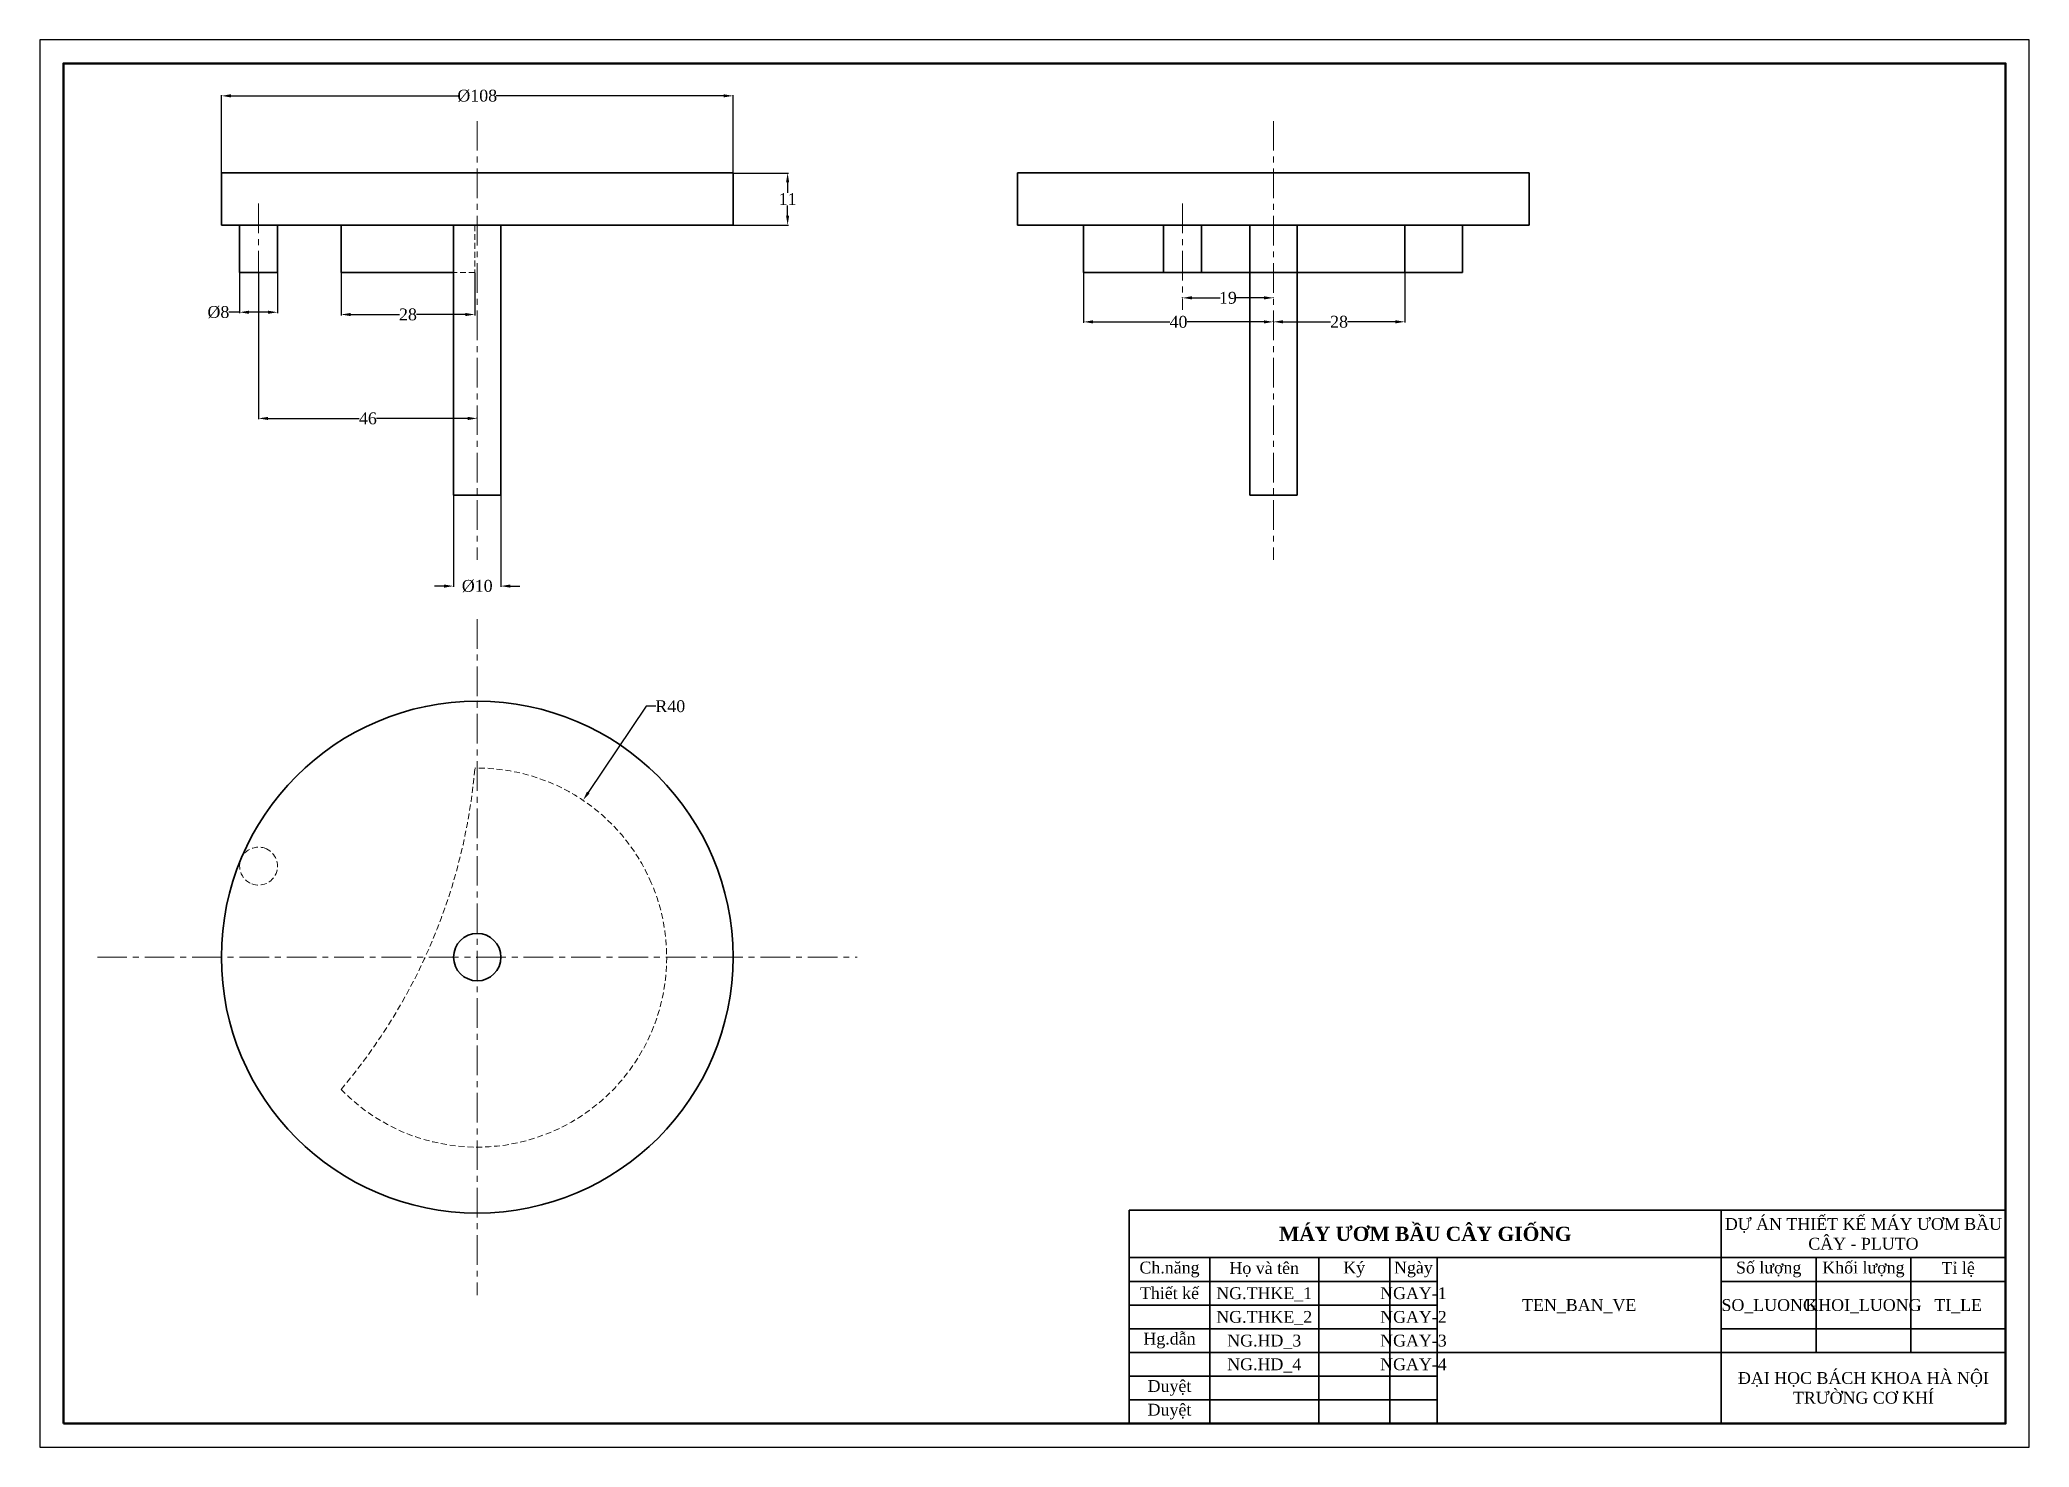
# Model space of a CAD drawing. Header units: millimetres. Extents: x -2719 to 4970, y -1200 to 2761.
# Drawn here: x 2660.2 to 3080.2, y 932.5 to 1229.5 of the extents above; entities that cross this region are included whole.
import ezdxf
from ezdxf.enums import TextEntityAlignment as Align

# ---------------------------------------------------------------- set-up
doc = ezdxf.new("R2010")
doc.units = ezdxf.units.MM
doc.header["$LTSCALE"] = 5
doc.header["$MEASUREMENT"] = 0
doc.linetypes.add('CENTER', pattern=[2, 1.25, -0.25, 0.25, -0.25])
doc.linetypes.add('HIDDEN', pattern=[0.375, 0.25, -0.125])
for name, color, linetype, lineweight in [('duong tam', 3, 'CENTER', 15), ('kich thuoc', 2, 'Continuous', 15), ('LIENDAM', 3, 'Continuous', 50), ('net dam', 7, 'Continuous', 35), ('net dut', 7, 'HIDDEN', 15)]:
    doc.layers.add(name, color=color, linetype=linetype, lineweight=lineweight)
doc.styles.get("Standard").update_dxf_attribs({"font": 'times.ttf', "height": 2.5})
doc.dimstyles.get("Standard").update_dxf_attribs({"dimtxt": 2.5, "dimasz": 2, "dimexe": 0.18, "dimexo": 0.0625, "dimgap": 0.09, "dimtad": 0, "dimtih": 1, "dimtoh": 1, "dimdec": 0, "dimzin": 0, "dimdsep": 46, "dimtxsty": 'Standard', "dimcen": 0.09, "dimadec": 0, "dimazin": 0, "dimtfac": 1, "dimtdec": 0, "dimtofl": 0, "dimtmove": 0, "dimatfit": 3, "dimfxl": 1, "dimtolj": 1, "dimtzin": 0, "dimarcsym": 0})

msp = doc.modelspace()

# ---------------------------------------------------------------- texts
at = {"layer": 'net dam', "attachment_point": 5}
for s, width, insert, char_height in [('{\\fTimes New Roman|b1|i0|c0|p18;MÁY ƯƠM BẦU CÂY GIỐNG}', 125, (2952.66, 977.5), 3), ('DỰ ÁN THIẾT KẾ MÁY ƯƠM BẦU CÂY - PLUTO', 60, (3045.16, 977.5), 2.5), ('Ch.năng', 17, (2898.66, 970), 2.5), ('Họ và tên', 23, (2918.66, 970), 2.5), ('Ký', 15, (2937.66, 970), 2.5), ('Ngày', 10, (2950.16, 970), 2.5), ('Số lượng', 20, (3025.16, 970), 2.5), ('Khối lượng', 20, (3045.16, 970), 2.5), ('Tỉ lệ', 20, (3065.16, 970), 2.5), ('Thiết kế', 17, (2898.66, 965), 2.5), ('Hg.dẫn', 17, (2898.66, 955), 2.5), ('Duyệt', 17, (2898.66, 945), 2.5), ('ĐẠI HỌC BÁCH KHOA HÀ NỘI \\PTRƯỜNG CƠ KHÍ', 60, (3045.16, 945), 2.5), ('Duyệt', 17, (2898.66, 940), 2.5)]:
    msp.add_mtext_dynamic_manual_height_columns(s, width=width, gutter_width=12.5, heights=[0], dxfattribs=dict(at, insert=insert, char_height=char_height))
at = {"layer": 'net dam'}
for tag, p in [('NG.THKE_1', (2918.66, 965)), ('NGAY-1', (2950.16, 965)), ('TEN_BAN_VE', (2985.16, 962.5)), ('SO_LUONG', (3025.16, 962.5)), ('KHOI_LUONG', (3045.16, 962.5)), ('TI_LE', (3065.16, 962.5)), ('NG.THKE_2', (2918.66, 960)), ('NGAY-2', (2950.16, 960)), ('NG.HD_3', (2918.66, 955)), ('NGAY-3', (2950.16, 955)), ('NG.HD_4', (2918.66, 950)), ('NGAY-4', (2950.16, 950))]:
    msp.add_attdef(tag, text='', height=2.5, dxfattribs=at).set_placement(p, align=Align.MIDDLE_CENTER)

# ---------------------------------------------------------------- blocks, each defined once
blk = doc.blocks.new('*D174')
at = {"layer": 'Defpoints', "color": 0, "transparency": 16777216}
for p in [(2806.51, 1217.67), (2698.51, 1201.39), (2806.51, 1201.39)]:
    blk.add_point(p, dxfattribs=at)
at = {"layer": 'kich thuoc', "color": 0, "lineweight": -2, "transparency": 16777216}
for p, q in [((2698.51, 1201.46), (2698.51, 1217.85)), ((2700.51, 1217.67), (2748.49, 1217.67)), ((2804.51, 1217.67), (2756.53, 1217.67)), ((2806.51, 1201.46), (2806.51, 1217.85))]:
    blk.add_line(p, q, dxfattribs=at)
at = {"layer": 'kich thuoc', "color": 0, "transparency": 16777216}
for points in [[(2700.51, 1218.01), (2700.51, 1217.34), (2698.51, 1217.67)], [(2804.51, 1218.01), (2804.51, 1217.34), (2806.51, 1217.67)]]:
    blk.add_solid(points, dxfattribs=at)
at = {"layer": 'kich thuoc', "color": 0, "transparency": 16777216, "insert": (2752.51, 1217.67), "char_height": 2.5, "attachment_point": 5}
blk.add_mtext('\\A1;%%C108', dxfattribs=at)
blk = doc.blocks.new('*D175')
at = {"layer": 'Defpoints', "color": 0, "transparency": 16777216}
for p in [(2702.35, 1180.39), (2710.35, 1180.39), (2710.35, 1172.01)]:
    blk.add_point(p, dxfattribs=at)
at = {"layer": 'kich thuoc', "color": 0, "lineweight": -2, "transparency": 16777216}
for p, q in [((2702.35, 1180.33), (2702.35, 1171.83)), ((2710.35, 1180.33), (2710.35, 1171.83)), ((2702.35, 1172.01), (2700.05, 1172.01)), ((2708.35, 1172.01), (2704.35, 1172.01))]:
    blk.add_line(p, q, dxfattribs=at)
at = {"layer": 'kich thuoc', "color": 0, "transparency": 16777216}
for points in [[(2704.35, 1172.34), (2704.35, 1171.67), (2702.35, 1172.01)], [(2708.35, 1172.34), (2708.35, 1171.67), (2710.35, 1172.01)]]:
    blk.add_solid(points, dxfattribs=at)
at = {"layer": 'kich thuoc', "color": 0, "transparency": 16777216, "insert": (2697.87, 1172.01), "char_height": 2.5, "attachment_point": 5}
blk.add_mtext('\\A1;%%C8', dxfattribs=at)
blk = doc.blocks.new('*D176')
at = {"layer": 'Defpoints', "color": 0, "transparency": 16777216}
for p in [(2774.85, 1069.01), (2752.51, 1035.83)]:
    blk.add_point(p, dxfattribs=at)
at = {"layer": 'kich thuoc', "color": 0, "lineweight": -2, "transparency": 16777216}
for p, q in [((2788.2, 1088.85), (2775.96, 1070.67)), ((2790.2, 1088.85), (2788.2, 1088.85)), ((2752.42, 1035.83), (2752.6, 1035.83)), ((2752.51, 1035.74), (2752.51, 1035.92))]:
    blk.add_line(p, q, dxfattribs=at)
at = {"layer": 'kich thuoc', "color": 0, "transparency": 16777216}
blk.add_solid([(2775.69, 1070.86), (2776.24, 1070.49), (2774.85, 1069.01)], dxfattribs=at)
at = {"layer": 'kich thuoc', "color": 0, "transparency": 16777216, "insert": (2793.27, 1088.85), "char_height": 2.5, "attachment_point": 5}
blk.add_mtext('\\A1;R40', dxfattribs=at)
blk = doc.blocks.new('*D177')
at = {"layer": 'Defpoints', "color": 0, "transparency": 16777216}
for p in [(2747.51, 1133.39), (2757.51, 1133.39), (2757.51, 1114.22)]:
    blk.add_point(p, dxfattribs=at)
at = {"layer": 'kich thuoc', "color": 0, "lineweight": -2, "transparency": 16777216}
for p, q in [((2747.51, 1133.33), (2747.51, 1114.04)), ((2757.51, 1133.33), (2757.51, 1114.04)), ((2745.51, 1114.22), (2743.51, 1114.22)), ((2759.51, 1114.22), (2761.51, 1114.22))]:
    blk.add_line(p, q, dxfattribs=at)
at = {"layer": 'kich thuoc', "color": 0, "transparency": 16777216}
for points in [[(2745.51, 1114.55), (2745.51, 1113.88), (2747.51, 1114.22)], [(2759.51, 1114.55), (2759.51, 1113.88), (2757.51, 1114.22)]]:
    blk.add_solid(points, dxfattribs=at)
at = {"layer": 'kich thuoc', "color": 0, "transparency": 16777216, "insert": (2752.51, 1114.22), "char_height": 2.5, "attachment_point": 5}
blk.add_mtext('\\A1;%%C10', dxfattribs=at)
blk = doc.blocks.new('*D178')
at = {"layer": 'Defpoints', "color": 0, "transparency": 16777216}
for p in [(2948.34, 1180.39), (2920.59, 1169.99), (2920.59, 1169.99)]:
    blk.add_point(p, dxfattribs=at)
at = {"layer": 'kich thuoc', "color": 0, "lineweight": -2, "transparency": 16777216}
for p, q in [((2948.34, 1180.33), (2948.34, 1169.81)), ((2920.59, 1170.05), (2920.59, 1170.17)), ((2922.59, 1169.99), (2932.67, 1169.99)), ((2946.34, 1169.99), (2936.25, 1169.99))]:
    blk.add_line(p, q, dxfattribs=at)
at = {"layer": 'kich thuoc', "color": 0, "transparency": 16777216}
for points in [[(2922.59, 1170.32), (2922.59, 1169.66), (2920.59, 1169.99)], [(2946.34, 1170.32), (2946.34, 1169.66), (2948.34, 1169.99)]]:
    blk.add_solid(points, dxfattribs=at)
at = {"layer": 'kich thuoc', "color": 0, "transparency": 16777216, "insert": (2934.46, 1169.99), "char_height": 2.5, "attachment_point": 5}
blk.add_mtext('\\A1;28', dxfattribs=at)
blk = doc.blocks.new('*D179')
at = {"layer": 'Defpoints', "color": 0, "transparency": 16777216}
for p in [(2880.52, 1180.39), (2920.59, 1169.99), (2920.59, 1169.97)]:
    blk.add_point(p, dxfattribs=at)
at = {"layer": 'kich thuoc', "color": 0, "lineweight": -2, "transparency": 16777216}
for p, q in [((2880.52, 1180.33), (2880.52, 1169.79)), ((2882.52, 1169.97), (2898.72, 1169.97)), ((2918.59, 1169.97), (2902.4, 1169.97)), ((2920.59, 1169.93), (2920.59, 1169.79))]:
    blk.add_line(p, q, dxfattribs=at)
at = {"layer": 'kich thuoc', "color": 0, "transparency": 16777216}
for points in [[(2882.52, 1170.31), (2882.52, 1169.64), (2880.52, 1169.97)], [(2918.59, 1170.31), (2918.59, 1169.64), (2920.59, 1169.97)]]:
    blk.add_solid(points, dxfattribs=at)
at = {"layer": 'kich thuoc', "color": 0, "transparency": 16777216, "insert": (2900.56, 1169.97), "char_height": 2.5, "attachment_point": 5}
blk.add_mtext('\\A1;40', dxfattribs=at)
blk = doc.blocks.new('*D180')
at = {"layer": 'Defpoints', "color": 0, "transparency": 16777216}
for p in [(2901.38, 1175.04), (2920.59, 1175.04), (2920.59, 1175.04)]:
    blk.add_point(p, dxfattribs=at)
at = {"layer": 'kich thuoc', "color": 0, "lineweight": -2, "transparency": 16777216}
for p, q in [((2901.38, 1175.11), (2901.38, 1175.22)), ((2903.38, 1175.04), (2909.35, 1175.04)), ((2918.59, 1175.04), (2912.63, 1175.04)), ((2920.59, 1175.1), (2920.59, 1175.22))]:
    blk.add_line(p, q, dxfattribs=at)
at = {"layer": 'kich thuoc', "color": 0, "transparency": 16777216}
for points in [[(2903.38, 1175.38), (2903.38, 1174.71), (2901.38, 1175.04)], [(2918.59, 1175.38), (2918.59, 1174.71), (2920.59, 1175.04)]]:
    blk.add_solid(points, dxfattribs=at)
at = {"layer": 'kich thuoc', "color": 0, "transparency": 16777216, "insert": (2910.99, 1175.04), "char_height": 2.5, "attachment_point": 5}
blk.add_mtext('\\A1;19', dxfattribs=at)
blk = doc.blocks.new('*D181')
at = {"layer": 'Defpoints', "color": 0, "transparency": 16777216}
for p in [(2806.51, 1201.39), (2806.51, 1190.39), (2818.04, 1190.39)]:
    blk.add_point(p, dxfattribs=at)
at = {"layer": 'kich thuoc', "color": 0, "lineweight": -2, "transparency": 16777216}
for p, q in [((2806.57, 1201.39), (2818.22, 1201.39)), ((2818.04, 1199.39), (2818.04, 1197.23)), ((2818.04, 1192.39), (2818.04, 1194.55)), ((2806.57, 1190.39), (2818.22, 1190.39))]:
    blk.add_line(p, q, dxfattribs=at)
at = {"layer": 'kich thuoc', "color": 0, "transparency": 16777216}
for points in [[(2817.71, 1199.39), (2818.37, 1199.39), (2818.04, 1201.39)], [(2817.71, 1192.39), (2818.37, 1192.39), (2818.04, 1190.39)]]:
    blk.add_solid(points, dxfattribs=at)
at = {"layer": 'kich thuoc', "color": 0, "transparency": 16777216, "insert": (2818.04, 1195.89), "char_height": 2.5, "attachment_point": 5}
blk.add_mtext('\\A1;11', dxfattribs=at)
blk = doc.blocks.new('*D182')
at = {"layer": 'Defpoints', "color": 0, "transparency": 16777216}
for p in [(2723.77, 1180.39), (2752.01, 1180.39), (2752.01, 1171.53)]:
    blk.add_point(p, dxfattribs=at)
at = {"layer": 'kich thuoc', "color": 0, "lineweight": -2, "transparency": 16777216}
for p, q in [((2723.77, 1180.33), (2723.77, 1171.35)), ((2752.01, 1180.33), (2752.01, 1171.35)), ((2725.77, 1171.53), (2736.1, 1171.53)), ((2750.01, 1171.53), (2739.68, 1171.53))]:
    blk.add_line(p, q, dxfattribs=at)
at = {"layer": 'kich thuoc', "color": 0, "transparency": 16777216}
for points in [[(2725.77, 1171.86), (2725.77, 1171.19), (2723.77, 1171.53)], [(2750.01, 1171.86), (2750.01, 1171.19), (2752.01, 1171.53)]]:
    blk.add_solid(points, dxfattribs=at)
at = {"layer": 'kich thuoc', "color": 0, "transparency": 16777216, "insert": (2737.89, 1171.53), "char_height": 2.5, "attachment_point": 5}
blk.add_mtext('\\A1;28', dxfattribs=at)
blk = doc.blocks.new('*D183')
at = {"layer": 'Defpoints', "color": 0, "transparency": 16777216}
for p in [(2706.35, 1180.39), (2706.35, 1149.6), (2752.51, 1149.6)]:
    blk.add_point(p, dxfattribs=at)
at = {"layer": 'kich thuoc', "color": 0, "lineweight": -2, "transparency": 16777216}
for p, q in [((2706.35, 1180.33), (2706.35, 1149.42)), ((2708.35, 1149.6), (2727.59, 1149.6)), ((2750.51, 1149.6), (2731.27, 1149.6)), ((2752.51, 1149.66), (2752.51, 1149.78))]:
    blk.add_line(p, q, dxfattribs=at)
at = {"layer": 'kich thuoc', "color": 0, "transparency": 16777216}
for points in [[(2708.35, 1149.93), (2708.35, 1149.26), (2706.35, 1149.6)], [(2750.51, 1149.93), (2750.51, 1149.26), (2752.51, 1149.6)]]:
    blk.add_solid(points, dxfattribs=at)
at = {"layer": 'kich thuoc', "color": 0, "transparency": 16777216, "insert": (2729.43, 1149.6), "char_height": 2.5, "attachment_point": 5}
blk.add_mtext('\\A1;46', dxfattribs=at)

# ---------------------------------------------------------------- dimensions: what is measured, and where the dimension line sits
at = {"layer": 'kich thuoc'}
for base, p1, p2, picture, middle in [((2806.512, 1217.672), (2698.512, 1201.393), (2806.512, 1201.393), '*D174', (2752.512, 1217.672)), ((2757.512, 1114.216), (2747.512, 1133.393), (2757.512, 1133.393), '*D177', (2752.512, 1114.216))]:
    dim = msp.add_linear_dim(base=base, p1=p1, p2=p2, text='%%C<>', dimstyle='Standard', dxfattribs=at)
    dim.commit()
    dim.dimension.update_dxf_attribs({"geometry": picture, "text_midpoint": middle})
dim = msp.add_linear_dim(base=(2818.038, 1190.393), p1=(2806.512, 1201.393), p2=(2806.512, 1190.393), angle=90, dimstyle='Standard', dxfattribs=at)
dim.commit()
dim.dimension.update_dxf_attribs({"geometry": '*D181', "text_midpoint": (2818.038, 1195.893)})
dim = msp.add_linear_dim(base=(2710.348, 1172.008), p1=(2702.348, 1180.393), p2=(2710.348, 1180.393), text='%%C<>', dimstyle='Standard', dxfattribs=at)
dim.commit()
dim.dimension.update_dxf_attribs({"geometry": '*D175', "text_midpoint": (2697.872, 1172.008), "dimtype": 160})
for base, p1, p2, picture, middle in [((2706.348, 1149.598), (2752.512, 1149.598), (2706.348, 1180.393), '*D183', (2729.43, 1149.598)), ((2752.006, 1171.528), (2723.768, 1180.393), (2752.006, 1180.393), '*D182', (2737.887, 1171.528)), ((2920.59, 1175.044), (2901.383, 1175.044), (2920.59, 1175.04), '*D180', (2910.986, 1175.044))]:
    dim = msp.add_linear_dim(base=base, p1=p1, p2=p2, dimstyle='Standard', dxfattribs=at)
    dim.commit()
    dim.dimension.update_dxf_attribs({"geometry": picture, "text_midpoint": middle})
for base, p1, picture, middle in [((2920.59, 1169.974), (2880.524, 1180.393), '*D179', (2900.557, 1169.974)), ((2920.59, 1169.99), (2948.337, 1180.393), '*D178', (2934.464, 1169.99))]:
    dim = msp.add_linear_dim(base=base, p1=p1, p2=(2920.59, 1169.99), dimstyle='Standard', dxfattribs=at)
    dim.commit()
    dim.dimension.update_dxf_attribs({"geometry": picture, "text_midpoint": middle, "dimtype": 160})
dim = msp.add_radius_dim(center=(2752.512, 1035.829), mpoint=(2774.847, 1069.012), dimstyle='Standard', dxfattribs=at)
dim.commit()
dim.dimension.update_dxf_attribs({"geometry": '*D176', "text_midpoint": (2793.266, 1088.846), "dimtype": 164})

# ---------------------------------------------------------------- linework, layer by layer
at = {"layer": 'Defpoints'}
msp.add_lwpolyline([(2660.16, 932.5), (3080.16, 932.5), (3080.16, 1229.5), (2660.16, 1229.5)], close=True, dxfattribs=at)
at = {"layer": 'duong tam'}
for p, q in [((2752.512, 1212.356), (2752.512, 1119.749)), ((2920.59, 1212.356), (2920.59, 1119.749)), ((2706.348, 1194.943), (2706.348, 1172.508)), ((2901.383, 1194.943), (2901.383, 1172.508)), ((2752.512, 1107.25), (2752.512, 964.587)), ((2672.314, 1035.919), (2832.71, 1035.919))]:
    msp.add_line(p, q, dxfattribs=at)
at = {"layer": 'LIENDAM'}
msp.add_lwpolyline([(2665.16, 937.5), (3075.16, 937.5), (3075.16, 1224.5), (2665.16, 1224.5)], close=True, dxfattribs=at)
at = {"layer": 'net dam'}
for p, q in [((2698.512, 1201.393), (2806.512, 1201.393)), ((2698.512, 1190.393), (2698.512, 1201.393)), ((2806.512, 1190.393), (2806.512, 1201.393)), ((2866.59, 1201.393), (2974.59, 1201.393)), ((2866.59, 1190.393), (2866.59, 1201.393)), ((2974.59, 1190.393), (2974.59, 1201.393)), ((2698.512, 1190.393), (2806.512, 1190.393)), ((2702.348, 1190.393), (2702.348, 1180.393)), ((2710.348, 1190.393), (2710.348, 1180.393)), ((2723.768, 1190.393), (2723.768, 1180.393)), ((2747.512, 1190.393), (2747.512, 1133.393)), ((2757.512, 1190.393), (2757.512, 1133.393)), ((2866.59, 1190.393), (2974.59, 1190.393)), ((2880.51, 1190.393), (2880.51, 1180.393)), ((2880.524, 1180.393), (2880.524, 1190.393)), ((2897.383, 1190.393), (2897.383, 1180.393)), ((2905.383, 1190.393), (2905.383, 1180.393)), ((2915.59, 1190.393), (2915.59, 1133.393)), ((2925.59, 1190.393), (2925.59, 1133.393)), ((2948.337, 1180.393), (2948.337, 1190.393)), ((2960.497, 1190.393), (2960.497, 1187.905)), ((2960.51, 1190.393), (2960.51, 1180.393)), ((2702.348, 1180.393), (2710.348, 1180.393)), ((2723.768, 1180.393), (2747.512, 1180.393)), ((2960.51, 1180.393), (2880.51, 1180.393)), ((2897.383, 1180.393), (2905.383, 1180.393)), ((2747.512, 1133.393), (2757.512, 1133.393)), ((2915.59, 1133.393), (2925.59, 1133.393)), ((2890.16, 937.5), (2890.16, 982.5)), ((2890.16, 982.5), (3075.16, 982.5)), ((3015.16, 937.5), (3015.16, 982.5)), ((3075.16, 982.5), (3075.16, 937.5)), ((2890.16, 972.5), (3075.16, 972.5)), ((2907.16, 937.5), (2907.16, 972.5)), ((2930.16, 937.5), (2930.16, 972.5)), ((2945.16, 937.5), (2945.16, 972.5)), ((2955.16, 937.5), (2955.16, 972.5)), ((3035.16, 972.5), (3035.16, 952.5)), ((3055.16, 972.5), (3055.16, 952.5)), ((2890.16, 967.5), (2955.16, 967.5)), ((3015.16, 967.5), (3075.16, 967.5)), ((2890.16, 962.5), (2955.16, 962.5)), ((2890.16, 957.5), (2955.16, 957.5)), ((3015.16, 957.5), (3075.16, 957.5)), ((2890.16, 952.5), (3075.16, 952.5)), ((2890.16, 947.5), (2955.16, 947.5)), ((2890.16, 942.5), (2955.16, 942.5)), ((3075.16, 937.5), (2890.16, 937.5))]:
    msp.add_line(p, q, dxfattribs=at)
for radius in [54, 5]:
    msp.add_circle((2752.512, 1035.919), radius, dxfattribs=at)
at = {"layer": 'net dut'}
for p, q in [((2752.006, 1190.393), (2752.006, 1180.393)), ((2752.006, 1180.393), (2747.512, 1180.393))]:
    msp.add_line(p, q, dxfattribs=at)
for centre, radius, start, end in [((2631.812, 1086.089), 120.631, 319.66624, 355.11921), ((2752.512, 1035.829), 40, 23.23658, 90.72473), ((2706.348, 1055.126), 4, 65.11682, 249.70153), ((2706.348, 1055.126), 4, 249.70153, 65.11682), ((2752.512, 1035.829), 40, 224.06073, 23.23658)]:
    msp.add_arc(centre, radius, start, end, dxfattribs=at)

msp.set_redraw_order([(e.dxf.handle, doc.entitydb.next_handle()) for e in msp.query("TEXT MTEXT ATTDEF DIMENSION ARC_DIMENSION")])  # texts and dimensions are drawn at this point

doc.saveas('drawing.dxf')
